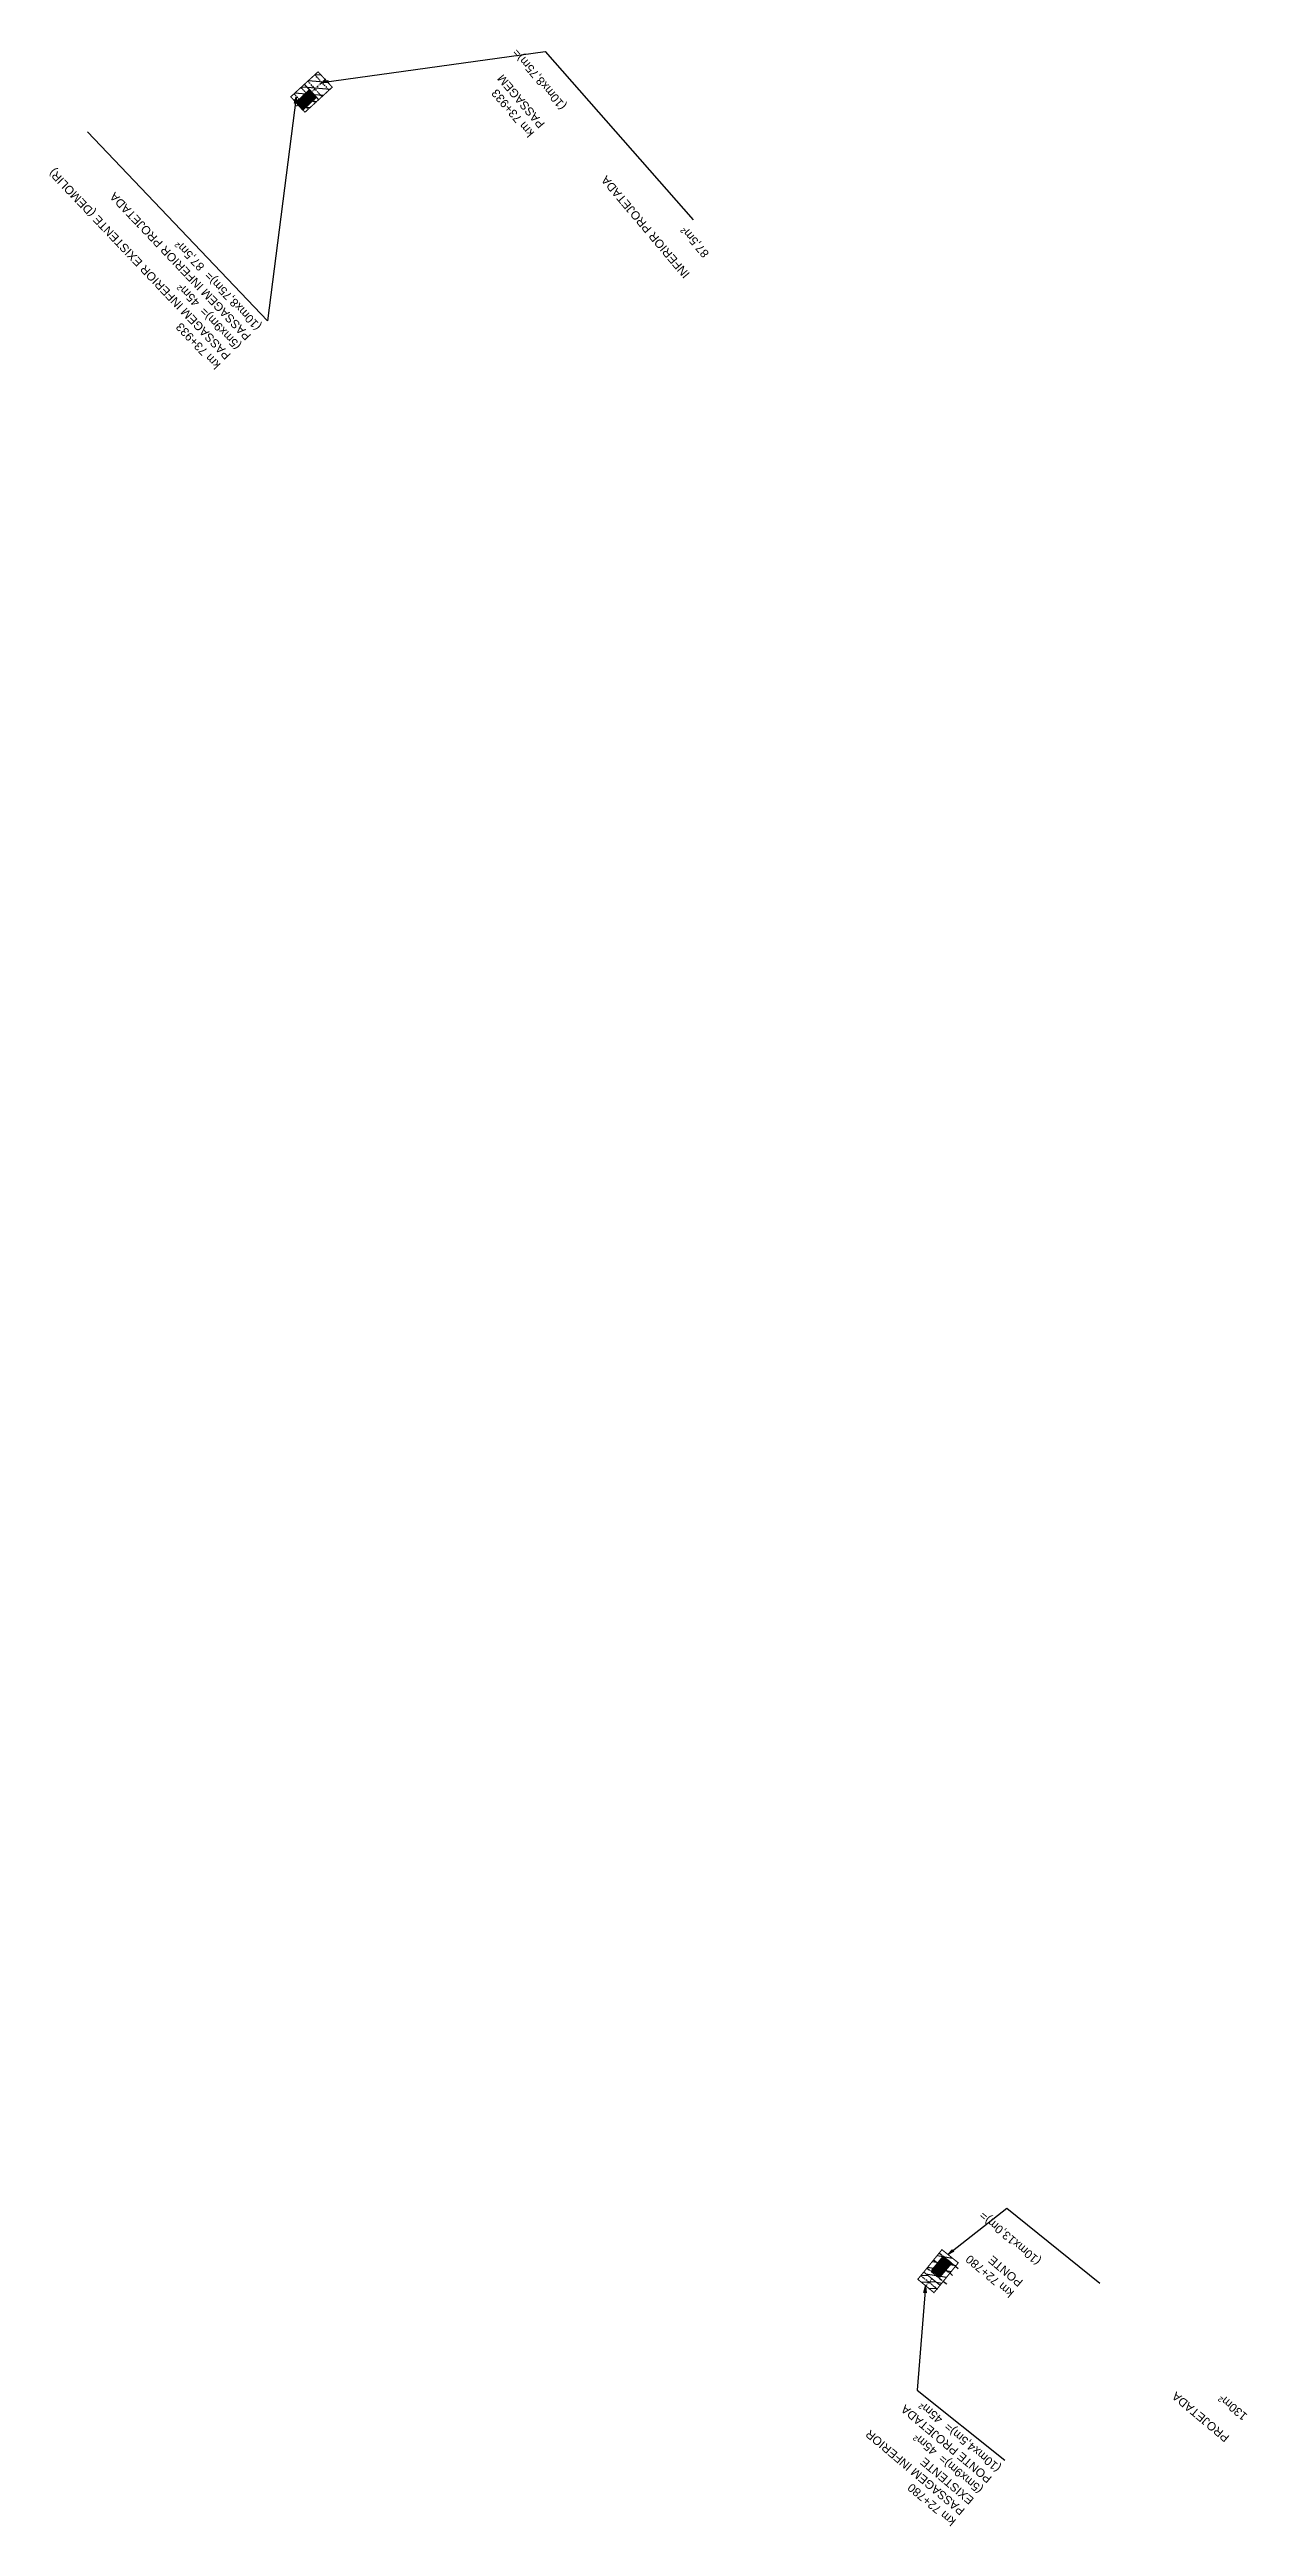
# Model space of a CAD drawing. Header units: metres. Extents: x 288915 to 323983, y 7382661 to 7464883.
# Drawn here: x 300941 to 301512, y 7442758 to 7443939 of the extents above; entities that cross this region are included whole.
import ezdxf

# ---------------------------------------------------------------- set-up
doc = ezdxf.new("R2010")
doc.units = ezdxf.units.M
doc.linetypes.add('CENTER', pattern=[50.800000000000004, 31.75, -6.35, 6.35, -6.35])
doc.linetypes.add('DASHDOTX2', pattern=[2, 1, -0.5, 0, -0.5])
doc.layers.get('0').update_dxf_attribs({"color": 255})
for name, color, linetype in [('_PASS. INFERIOR A CONSTRUIR', 10, 'Continuous'), ('A-IMAGENS', 255, 'Continuous'), ('EIXO', 1, 'DASHDOTX2'), ('U-HZ-TEXTO-OAE', 2, 'Continuous')]:
    doc.layers.add(name, color=color, linetype=linetype)
doc.layers.add('_PASS. INFERIOR A DEMOLIR', color=10, linetype='Continuous', transparency=0.5)
doc.styles.add('ARIAL', font='arial.ttf')
doc.styles.add('DIM', font='arial.ttf', dxfattribs={"width": 0.8})
doc.dimstyles.new('U-1_2000', dxfattribs={"dimscale": 2, "dimtxt": 1.5, "dimasz": 0.75, "dimexe": 0.75, "dimexo": 0.75, "dimgap": 0.25, "dimtad": 1, "dimzin": 4, "dimtxsty": 'DIM', "dimblk": 'ARCHTICK', "dimcen": 0.7, "dimdle": 0.75, "dimclrd": 256, "dimclre": 256, "dimclrt": 256, "dimaunit": 1, "dimadec": 3, "dimazin": 2, "dimtfac": 1, "dimtofl": 0, "dimtmove": 0, "dimatfit": 3, "dimldrblk": 'CLOSEDBLANK', "dimfxl": 0, "dimtolj": 1, "dimtzin": 0, "dimlwd": -1, "dimlwe": -1, "dimarcsym": 0})

msp = doc.modelspace()

# ---------------------------------------------------------------- texts
at = {"layer": 'U-HZ-TEXTO-OAE', "color": 2, "linetype": 'Continuous', "lineweight": -3, "char_height": 3.999999999999998, "attachment_point": 7, "style": 'ARIAL'}
for s, insert, width, rotation in [('\\pi99.317;{\\C256;km 73+933\\P\\pi32.218;}PASSAGEM INFERIOR{\\C256; PROJETADA \\P\\pi70.25;}(10mx8,75m)=  87,5m²', (301257.2045289538, 7443841.59039223), 126.4958105199443, 130.17332800552816), ('{\\C256;km 73+933\\P}PASSAGEM INFERIOR{\\C256; EXISTENTE (DEMOLIR) \\P}(5mx9m)=  45m²  {\\C256;\\P}PASSAGEM INFERIOR{\\C256; PROJETADA \\P}(10mx8,75m)=  87,5m²', (301042.8741349981, 7443808.525520479), 150.2515116109686, 133.49503769502442), ('\\pi123.09;{\\C256;km 72+780\\P\\pi96.339;}PONTE{\\C256; PROJETADA \\P\\pi97.111;}(10mx13,0m)= 130m²', (301512.5697392767, 7442811.058863907), 150.2515116109686, 139.948664453737), ('{\\C256;km 72+780\\P}PASSAGEM INFERIOR\\P{\\C256;EXISTENTE \\P}(5mx9m)=  45m²  {\\C256;\\P}PONTE{\\C256; PROJETADA \\P}(10mx4,5m)=  45m²', (301395.6827188756, 7442787.262815271), 150.2515116109686, 139.948664453737)]:
    msp.add_mtext(s, dxfattribs=dict(at, insert=insert, width=width, rotation=rotation))

# ---------------------------------------------------------------- blocks, each defined once
blk = doc.blocks.new('_ArchTick')
at = {"color": 0, "linetype": 'ByBlock', "const_width": 0.15}
blk.add_lwpolyline([(-0.5, -0.5), (0.5, 0.5)], dxfattribs=at)
blk = doc.blocks.new('PI MODULO DUPLO')
at = {"layer": '_PASS. INFERIOR A CONSTRUIR', "lineweight": -3}
h = blk.add_hatch(dxfattribs=at)
h.set_pattern_fill('ANSI31', color=256, scale=0.9999999999999999, angle=25.81050443779591)
h.set_pattern_definition([(70.8105044377959, (0, 0), (-2.998586356760458, 1.043601869033415), [])])
h.paths.add_polyline_path([(320171.362437691, 7385549.147346584), (320167.274849743, 7385556.883931733), (320176.1142775377, 7385561.586555734), (320180.2018654857, 7385553.849970586)])
at = {"layer": '_PASS. INFERIOR A CONSTRUIR', "lineweight": 30, "const_width": 0.4999999999999999, "flags": 128}
blk.add_lwpolyline([(320171.362437691, 7385549.147346584), (320167.274849743, 7385556.883931733), (320176.1142775377, 7385561.586555734), (320180.2018654857, 7385553.849970586)], close=True, dxfattribs=at)
at = {"layer": 'EIXO', "ltscale": 0.5}
for p, q in [((320177.1013020729, 7385559.704651429), (320168.2618742782, 7385555.002027427)), ((320179.2148409504, 7385555.731874892), (320170.3754131558, 7385551.029250889))]:
    blk.add_line(p, q, dxfattribs=at)
at = {"layer": 'EIXO'}
blk.add_line((320171.2586437064, 7385560.041326604), (320176.1746286922, 7385550.800848457), dxfattribs=at)
blk = doc.blocks.new('PI SIMPLES 10 - MRS')
at = {"layer": '_PASS. INFERIOR A CONSTRUIR', "lineweight": -3}
h = blk.add_hatch(dxfattribs=at)
h.set_pattern_fill('ANSI31', color=160, scale=0.9999999999999998, angle=-91.31010274156246)
h.set_pattern_definition([(313.6898972584376, (-6427578.618084036, 3651798.303308021), (2.295807432994247, 2.193146878484967), [])])
h.paths.add_polyline_path([(-62.59785503800958, 15.97804479533806), (-58.09690314531326, 16.01226815767586), (-57.94764558505267, 6.313110889866948), (-62.446707139723, 6.278891269583255)])
at = {"layer": '_PASS. INFERIOR A CONSTRUIR', "color": 160, "lineweight": 30, "const_width": 0.4999999999999999, "flags": 128}
blk.add_lwpolyline([(-62.6025283196941, 16.27799232723191), (-62.44668064452708, 6.278883649036288), (-57.94767207931727, 6.313118509948254), (-58.10152393206954, 16.31223256420344)], close=True, dxfattribs=at)
at = {"layer": 'EIXO', "color": 160, "ltscale": 0.5}
blk.add_line((-60.35700775031, 16.58305234275758), (-60.19717636145651, 6.296001079492271), dxfattribs=at)
at = {"layer": 'EIXO', "color": 160}
blk.add_line((-57.74068102519959, 11.33758159866557), (-62.80902926344424, 11.25352806318551), dxfattribs=at)
blk = doc.blocks.new('PONTE TRIPLA 10')
at = {"layer": '_PASS. INFERIOR A CONSTRUIR', "lineweight": -3}
h = blk.add_hatch(dxfattribs=at)
h.set_pattern_fill('ANSI31', color=256, scale=0.9999999999999998, angle=-42.12060717935838)
h.set_pattern_definition([(120, (84.42160091176629, 53.78448034124449), (-2.749630657015592, -1.587499999999999), [])])
h.paths.add_polyline_path([(75.79043862223625, 97.02016403898597), (89.53634487371892, 97.23435599077493), (89.36262338142842, 107.2428214871325), (75.61670331656933, 107.0295272516087)])
at = {"layer": '_PASS. INFERIOR A CONSTRUIR', "lineweight": 30, "const_width": 0.4999999999999999, "flags": 128}
blk.add_lwpolyline([(75.79043862223625, 97.02016403898597), (89.53634487371892, 97.23435599077493), (89.36262338142842, 107.2428214871325), (75.61670331656933, 107.0295272516087)], close=True, dxfattribs=at)
at = {"layer": 'A-IMAGENS', "color": 20, "linetype": 'CENTER', "ltscale": 0.05}
for p, q in [((77.79926557807916, 97.02734542551126), (77.7003739398598, 109.0039072130495)), ((82.0491207037121, 97.06243689358234), (81.95022906549275, 109.0389986811206)), ((87.04851379897445, 97.14033861598), (86.94715831801295, 109.4152911598794))]:
    blk.add_line(p, q, dxfattribs=at)

# ---------------------------------------------------------------- hatches: boundary and pattern name
h = msp.add_hatch()
h.set_pattern_fill('ANGLE', color=256)
h.set_pattern_definition([(0, (0, 0), (0, 6.985), [5.08, -1.905]), (90, (0, 0), (-6.985, 4.277078946022131e-16), [5.08, -1.905])])
h.paths.add_polyline_path([(301370.9373352617, 7442883.37358508), (301366.9420795146, 7442886.655058378), (301361.4970100576, 7442879.972477673), (301365.4096742327, 7442876.755958779), (301370.955762687, 7442883.364371235)])
at = {"layer": '_PASS. INFERIOR A DEMOLIR'}
h = msp.add_hatch(color=256, dxfattribs=at)
h.dxf.hatch_style = 1
h.paths.add_polyline_path([(301064.7526483433, 7443920.397904883), (301068.174468564, 7443916.757343104), (301061.6191090643, 7443910.590717132), (301058.1947225844, 7443914.23400922)])
h = msp.add_hatch(color=256, dxfattribs=at)
h.dxf.hatch_style = 1
h.paths.add_polyline_path([(301370.9373352617, 7442883.37358508), (301366.9420795146, 7442886.655058378), (301361.4970100576, 7442879.972477673), (301365.4096742327, 7442876.755958779), (301370.955762687, 7442883.364371235)])

# ---------------------------------------------------------------- linework, layer by layer
at = {"layer": '_PASS. INFERIOR A DEMOLIR', "transparency": 33554687, "elevation": 684.5538321335349}
msp.add_lwpolyline([(301064.7526483433, 7443920.397904883), (301068.174468564, 7443916.757343104), (301061.6191090643, 7443910.590717132), (301058.1947225844, 7443914.23400922), (301064.7526483433, 7443920.397904883)], close=True, dxfattribs=at)
at = {"layer": '_PASS. INFERIOR A DEMOLIR', "elevation": 702.9974422689297}
msp.add_lwpolyline([(301370.9373352617, 7442883.37358508), (301366.9420795146, 7442886.655058378), (301361.4970100576, 7442879.972477673), (301365.4096742327, 7442876.755958779), (301370.955762687, 7442883.364371235)], close=True, dxfattribs=at)

# ---------------------------------------------------------------- block references
at = {"layer": 'A-IMAGENS'}
for name, p, rotation in [('PI MODULO DUPLO', (7526734.39239799, 9005555.662565826), 104.677668022242), ('PI MODULO DUPLO', (7526727.82729821, 9005549.641026638), 104.677668022242), ('PONTE TRIPLA 10', (301340.6679700713, 7443010.273800157), 230.0899926735979), ('PI SIMPLES 10 - MRS', (301312.6613635769, 7442835.613955264), 229.7288235286073)]:
    msp.add_blockref(name, p, dxfattribs=dict(at, rotation=rotation))

msp.set_redraw_order([(e.dxf.handle, doc.entitydb.next_handle()) for e in msp.query("TEXT MTEXT ATTDEF DIMENSION ARC_DIMENSION")])  # texts and dimensions are drawn at this point

# ---------------------------------------------------------------- leaders
at = {"layer": 'U-HZ-TEXTO-OAE', "color": 2, "linetype": 'Continuous', "lineweight": -3}
for points in [[(301070.6166787329, 7443923.750526574), (301177.1083637402, 7443938.629753929), (301247.7192386062, 7443858.181130759)], [(301058.4506561661, 7443916.844721513), (301044.7262512322, 7443810.071215221), (300958.9340040539, 7443900.201192303)], [(301369.3454570796, 7442887.563752783), (301397.4775038447, 7442909.630818892), (301441.7281323439, 7442873.860252517)], [(301358.635790034, 7442872.341044907), (301354.5955473855, 7442822.895555549), (301396.3866457515, 7442789.469359002)]]:
    msp.add_leader(points, dimstyle='U-1_2000', override={"dimscale": 1, "dimasz": 3}, dxfattribs=at)

doc.saveas('drawing.dxf')
